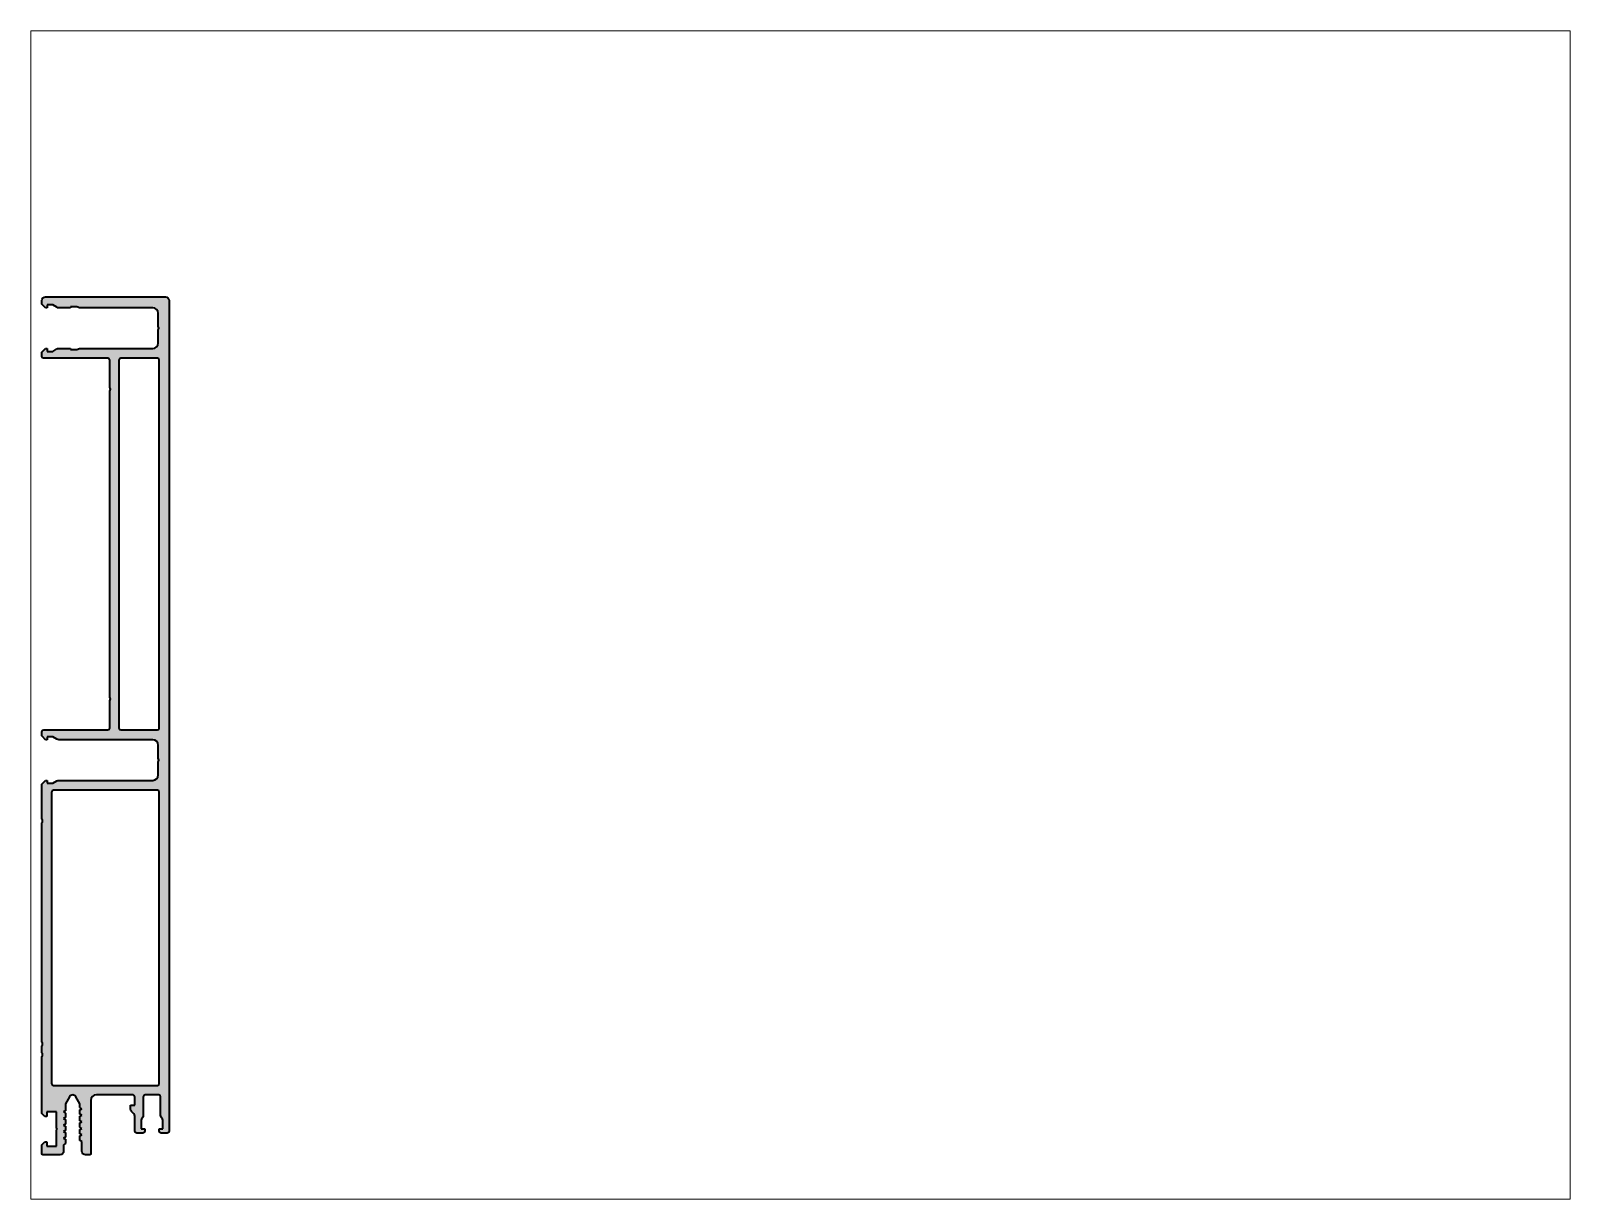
# Paper-space layout 'Vor Varia den Bemaßungslinienabstand auf 8 mm ziehen' of a CAD drawing. Header units: millimetres. Extents: x 26 to 231, y 20 to 176.
# The model-space entities are those that its viewports show. They can reach past a viewport. Long polylines and large blocks are cut down to what shows.
import ezdxf

# ---------------------------------------------------------------- set-up
doc = ezdxf.new("R2010")
doc.units = ezdxf.units.MM
doc.layers.get('0').update_dxf_attribs({"color": 18, "true_color": 0x000000})
doc.layers.add('0S-Alu hatch', color=253, linetype='Continuous', lineweight=25, true_color=0xadadad)
doc.layers.add('S03_AL_Kontur', color=7, linetype='Continuous', lineweight=35, true_color=0xffffff)

msp = doc.modelspace()

# ---------------------------------------------------------------- hatches: boundary and pattern name
at = {"layer": '0S-Alu hatch'}
h = msp.add_hatch(color=256, dxfattribs=at)
h.paths.add_polyline_path([(1.25, 30), (1.26, 30.01), (1.27, 30.02), (1.28, 30.04), (1.29, 30.05), (1.3, 30.06), (1.31, 30.07), (1.32, 30.09), (1.33, 30.1), (1.34, 30.11), (1.35, 30.13), (1.36, 30.14), (1.36, 30.16), (1.37, 30.17), (1.38, 30.19), (1.39, 30.21), (1.39, 30.22), (1.4, 30.24), (1.41, 30.25), (1.41, 30.27), (1.42, 30.29), (1.42, 30.3), (1.43, 30.32), (1.43, 30.34), (1.44, 30.36), (1.44, 30.37), (1.44, 30.39), (1.44, 30.41), (1.45, 30.43), (1.45, 30.45), (1.45, 30.46), (1.45, 30.48), (1.45, 30.5), (1.45, 30.52), (1.45, 30.54), (1.45, 30.55), (1.45, 30.57), (1.44, 30.59), (1.44, 30.61), (1.44, 30.63), (1.44, 30.64), (1.43, 30.66), (1.43, 30.68), (1.42, 30.7), (1.42, 30.71), (1.41, 30.73), (1.41, 30.75), (1.4, 30.76), (1.39, 30.78), (1.39, 30.79), (1.38, 30.81), (1.37, 30.83), (1.36, 30.84), (1.36, 30.86), (1.35, 30.87), (1.34, 30.89), (1.33, 30.9), (1.32, 30.91), (1.31, 30.93), (1.3, 30.94), (1.29, 30.95), (1.28, 30.96), (1.27, 30.98), (1.26, 30.99), (1.25, 31), (1.25, 91.3), (1.26, 91.31), (1.27, 91.32), (1.28, 91.34), (1.29, 91.35), (1.3, 91.36), (1.31, 91.37), (1.32, 91.39), (1.33, 91.4), (1.34, 91.41), (1.35, 91.43), (1.36, 91.44), (1.36, 91.46), (1.37, 91.47), (1.38, 91.49), (1.39, 91.51), (1.39, 91.52), (1.4, 91.54), (1.41, 91.55), (1.41, 91.57), (1.42, 91.59), (1.42, 91.6), (1.43, 91.62), (1.43, 91.64), (1.44, 91.66), (1.44, 91.67), (1.44, 91.69), (1.44, 91.71), (1.45, 91.73), (1.45, 91.75), (1.45, 91.76), (1.45, 91.78), (1.45, 91.8), (1.45, 91.82), (1.45, 91.84), (1.45, 91.85), (1.45, 91.87), (1.44, 91.89), (1.44, 91.91), (1.44, 91.93), (1.44, 91.94), (1.43, 91.96), (1.43, 91.98), (1.42, 92), (1.42, 92.01), (1.41, 92.03), (1.41, 92.05), (1.4, 92.06), (1.39, 92.08), (1.39, 92.09), (1.38, 92.11), (1.37, 92.13), (1.36, 92.14), (1.36, 92.16), (1.35, 92.17), (1.34, 92.19), (1.33, 92.2), (1.32, 92.21), (1.31, 92.23), (1.3, 92.24), (1.29, 92.25), (1.28, 92.26), (1.27, 92.28), (1.26, 92.29), (1.25, 92.3), (1.25, 101.79), (1.25, 101.8), (1.25, 101.82), (1.25, 101.83), (1.25, 101.84), (1.25, 101.85), (1.26, 101.87), (1.26, 101.88), (1.26, 101.89), (1.26, 101.9), (1.26, 101.91), (1.27, 101.93), (1.27, 101.94), (1.28, 101.95), (1.28, 101.96), (1.28, 101.97), (1.29, 101.98), (1.29, 102), (1.3, 102.01), (1.3, 102.02), (1.31, 102.03), (1.32, 102.04), (1.32, 102.05), (1.33, 102.06), (1.33, 102.07), (1.34, 102.08), (1.35, 102.09), (1.36, 102.1), (1.36, 102.11), (1.37, 102.12), (1.38, 102.13), (1.39, 102.14), (1.4, 102.15), (2.25, 103), (2.75, 103), (2.75, 102.2), (4.25, 102.2), (5.4, 102.87), (5.43, 102.88), (5.46, 102.9), (5.49, 102.91), (5.52, 102.92), (5.55, 102.94), (5.58, 102.95), (5.61, 102.96), (5.64, 102.97), (5.68, 102.97), (5.71, 102.98), (5.74, 102.99), (5.77, 102.99), (5.81, 103), (5.84, 103), (5.87, 103), (5.9, 103), (31.75, 103), (31.78, 103), (31.82, 103), (31.85, 103), (31.88, 103.01), (31.92, 103.01), (31.95, 103.01), (31.99, 103.02), (32.02, 103.03), (32.06, 103.03), (32.09, 103.04), (32.13, 103.05), (32.16, 103.06), (32.2, 103.07), (32.23, 103.08), (32.27, 103.09), (32.3, 103.11), (32.34, 103.12), (32.37, 103.13), (32.41, 103.15), (32.44, 103.17), (32.47, 103.19), (32.51, 103.2), (32.54, 103.22), (32.57, 103.24), (32.6, 103.27), (32.63, 103.29), (32.67, 103.31), (32.7, 103.34), (32.73, 103.36), (32.75, 103.39), (32.78, 103.41), (32.81, 103.44), (32.84, 103.47), (32.86, 103.5), (32.89, 103.52), (32.91, 103.55), (32.94, 103.58), (32.96, 103.62), (32.98, 103.65), (33.01, 103.68), (33.03, 103.71), (33.05, 103.74), (33.06, 103.78), (33.08, 103.81), (33.1, 103.84), (33.12, 103.88), (33.13, 103.91), (33.14, 103.95), (33.16, 103.98), (33.17, 104.02), (33.18, 104.05), (33.19, 104.09), (33.2, 104.12), (33.21, 104.16), (33.22, 104.19), (33.22, 104.23), (33.23, 104.26), (33.24, 104.3), (33.24, 104.33), (33.24, 104.37), (33.25, 104.4), (33.25, 104.43), (33.25, 104.47), (33.25, 104.5), (33.25, 108.1), (33.26, 108.11), (33.27, 108.12), (33.28, 108.14), (33.29, 108.15), (33.3, 108.16), (33.31, 108.17), (33.32, 108.19), (33.33, 108.2), (33.34, 108.21), (33.35, 108.23), (33.36, 108.24), (33.36, 108.26), (33.37, 108.27), (33.38, 108.29), (33.39, 108.31), (33.39, 108.32), (33.4, 108.34), (33.41, 108.35), (33.41, 108.37), (33.42, 108.39), (33.42, 108.4), (33.43, 108.42), (33.43, 108.44), (33.44, 108.46), (33.44, 108.47), (33.44, 108.49), (33.44, 108.51), (33.45, 108.53), (33.45, 108.55), (33.45, 108.56), (33.45, 108.58), (33.45, 108.6), (33.45, 108.62), (33.45, 108.64), (33.45, 108.65), (33.45, 108.67), (33.44, 108.69), (33.44, 108.71), (33.44, 108.73), (33.44, 108.74), (33.43, 108.76), (33.43, 108.78), (33.42, 108.8), (33.42, 108.81), (33.41, 108.83), (33.41, 108.85), (33.4, 108.86), (33.39, 108.88), (33.39, 108.89), (33.38, 108.91), (33.37, 108.93), (33.36, 108.94), (33.36, 108.96), (33.35, 108.97), (33.34, 108.99), (33.33, 109), (33.32, 109.01), (33.31, 109.03), (33.3, 109.04), (33.29, 109.05), (33.28, 109.06), (33.27, 109.08), (33.26, 109.09), (33.25, 109.1), (33.25, 112.7), (33.25, 112.73), (33.25, 112.77), (33.25, 112.8), (33.24, 112.83), (33.24, 112.87), (33.24, 112.9), (33.23, 112.94), (33.22, 112.97), (33.22, 113.01), (33.21, 113.04), (33.2, 113.08), (33.19, 113.11), (33.18, 113.15), (33.17, 113.18), (33.16, 113.22), (33.14, 113.25), (33.13, 113.29), (33.12, 113.32), (33.1, 113.36), (33.08, 113.39), (33.06, 113.42), (33.05, 113.46), (33.03, 113.49), (33.01, 113.52), (32.98, 113.55), (32.96, 113.58), (32.94, 113.62), (32.91, 113.65), (32.89, 113.68), (32.86, 113.7), (32.84, 113.73), (32.81, 113.76), (32.78, 113.79), (32.75, 113.81), (32.73, 113.84), (32.7, 113.86), (32.67, 113.89), (32.63, 113.91), (32.6, 113.93), (32.57, 113.96), (32.54, 113.98), (32.51, 114), (32.47, 114.01), (32.44, 114.03), (32.41, 114.05), (32.37, 114.07), (32.34, 114.08), (32.3, 114.09), (32.27, 114.11), (32.23, 114.12), (32.2, 114.13), (32.16, 114.14), (32.13, 114.15), (32.09, 114.16), (32.06, 114.17), (32.02, 114.17), (31.99, 114.18), (31.95, 114.19), (31.92, 114.19), (31.88, 114.19), (31.85, 114.2), (31.82, 114.2), (31.78, 114.2), (31.75, 114.2), (5.9, 114.2), (5.87, 114.2), (5.84, 114.2), (5.81, 114.2), (5.77, 114.21), (5.74, 114.21), (5.71, 114.22), (5.68, 114.23), (5.64, 114.23), (5.61, 114.24), (5.58, 114.25), (5.55, 114.26), (5.52, 114.28), (5.49, 114.29), (5.46, 114.3), (5.43, 114.32), (5.4, 114.33), (4.25, 115), (2.75, 115), (2.75, 114.2), (2.25, 114.2), (1.4, 115.05), (1.39, 115.06), (1.38, 115.07), (1.37, 115.08), (1.36, 115.09), (1.36, 115.1), (1.35, 115.11), (1.34, 115.12), (1.33, 115.13), (1.33, 115.14), (1.32, 115.15), (1.32, 115.16), (1.31, 115.17), (1.3, 115.18), (1.3, 115.19), (1.29, 115.2), (1.29, 115.22), (1.28, 115.23), (1.28, 115.24), (1.28, 115.25), (1.27, 115.26), (1.27, 115.27), (1.26, 115.29), (1.26, 115.3), (1.26, 115.31), (1.26, 115.32), (1.26, 115.33), (1.25, 115.35), (1.25, 115.36), (1.25, 115.37), (1.25, 115.38), (1.25, 115.4), (1.25, 115.41), (1.25, 116.4), (1.25, 116.41), (1.25, 116.42), (1.25, 116.43), (1.25, 116.44), (1.25, 116.46), (1.25, 116.47), (1.26, 116.48), (1.26, 116.49), (1.26, 116.5), (1.26, 116.51), (1.27, 116.53), (1.27, 116.54), (1.27, 116.55), (1.28, 116.56), (1.28, 116.57), (1.29, 116.58), (1.29, 116.6), (1.29, 116.61), (1.3, 116.62), (1.31, 116.63), (1.31, 116.64), (1.32, 116.65), (1.32, 116.66), (1.33, 116.67), (1.34, 116.68), (1.35, 116.69), (1.35, 116.71), (1.36, 116.72), (1.37, 116.73), (1.38, 116.73), (1.39, 116.74), (1.4, 116.75), (1.41, 116.76), (1.42, 116.77), (1.42, 116.78), (1.43, 116.79), (1.44, 116.8), (1.46, 116.8), (1.47, 116.81), (1.48, 116.82), (1.49, 116.83), (1.5, 116.83), (1.51, 116.84), (1.52, 116.84), (1.53, 116.85), (1.54, 116.86), (1.55, 116.86), (1.57, 116.86), (1.58, 116.87), (1.59, 116.87), (1.6, 116.88), (1.61, 116.88), (1.62, 116.88), (1.64, 116.89), (1.65, 116.89), (1.66, 116.89), (1.67, 116.89), (1.68, 116.9), (1.69, 116.9), (1.71, 116.9), (1.72, 116.9), (1.73, 116.9), (1.74, 116.9), (1.75, 116.9), (19.45, 116.9), (19.46, 116.9), (19.47, 116.9), (19.48, 116.9), (19.49, 116.9), (19.51, 116.9), (19.52, 116.9), (19.53, 116.91), (19.54, 116.91), (19.55, 116.91), (19.56, 116.91), (19.58, 116.92), (19.59, 116.92), (19.6, 116.92), (19.61, 116.93), (19.62, 116.93), (19.63, 116.94), (19.65, 116.94), (19.66, 116.94), (19.67, 116.95), (19.68, 116.96), (19.69, 116.96), (19.7, 116.97), (19.71, 116.97), (19.72, 116.98), (19.73, 116.99), (19.74, 117), (19.76, 117), (19.77, 117.01), (19.78, 117.02), (19.78, 117.03), (19.79, 117.04), (19.8, 117.05), (19.81, 117.06), (19.82, 117.07), (19.83, 117.07), (19.84, 117.08), (19.85, 117.09), (19.85, 117.11), (19.86, 117.12), (19.87, 117.13), (19.88, 117.14), (19.88, 117.15), (19.89, 117.16), (19.89, 117.17), (19.9, 117.18), (19.91, 117.19), (19.91, 117.2), (19.91, 117.22), (19.92, 117.23), (19.92, 117.24), (19.93, 117.25), (19.93, 117.26), (19.93, 117.27), (19.94, 117.29), (19.94, 117.3), (19.94, 117.31), (19.94, 117.32), (19.95, 117.33), (19.95, 117.34), (19.95, 117.36), (19.95, 117.37), (19.95, 117.38), (19.95, 117.39), (19.95, 117.4), (19.95, 124.9), (19.96, 124.91), (19.97, 124.92), (19.98, 124.94), (19.99, 124.95), (20, 124.96), (20.01, 124.97), (20.02, 124.99), (20.03, 125), (20.04, 125.01), (20.05, 125.03), (20.06, 125.04), (20.06, 125.06), (20.07, 125.07), (20.08, 125.09), (20.09, 125.11), (20.09, 125.12), (20.1, 125.14), (20.11, 125.15), (20.11, 125.17), (20.12, 125.19), (20.12, 125.2), (20.13, 125.22), (20.13, 125.24), (20.14, 125.26), (20.14, 125.27), (20.14, 125.29), (20.14, 125.31), (20.15, 125.33), (20.15, 125.35), (20.15, 125.36), (20.15, 125.38), (20.15, 125.4), (20.15, 125.42), (20.15, 125.44), (20.15, 125.45), (20.15, 125.47), (20.14, 125.49), (20.14, 125.51), (20.14, 125.53), (20.14, 125.54), (20.13, 125.56), (20.13, 125.58), (20.12, 125.6), (20.12, 125.61), (20.11, 125.63), (20.11, 125.65), (20.1, 125.66), (20.09, 125.68), (20.09, 125.69), (20.08, 125.71), (20.07, 125.73), (20.06, 125.74), (20.06, 125.76), (20.05, 125.77), (20.04, 125.79), (20.03, 125.8), (20.02, 125.81), (20.01, 125.83), (20, 125.84), (19.99, 125.85), (19.98, 125.86), (19.97, 125.88), (19.96, 125.89), (19.95, 125.9), (19.95, 210.1), (19.96, 210.11), (19.97, 210.12), (19.98, 210.14), (19.99, 210.15), (20, 210.16), (20.01, 210.17), (20.02, 210.19), (20.03, 210.2), (20.04, 210.21), (20.05, 210.23), (20.06, 210.24), (20.06, 210.26), (20.07, 210.27), (20.08, 210.29), (20.09, 210.31), (20.09, 210.32), (20.1, 210.34), (20.11, 210.35), (20.11, 210.37), (20.12, 210.39), (20.12, 210.4), (20.13, 210.42), (20.13, 210.44), (20.14, 210.46), (20.14, 210.47), (20.14, 210.49), (20.14, 210.51), (20.15, 210.53), (20.15, 210.55), (20.15, 210.56), (20.15, 210.58), (20.15, 210.6), (20.15, 210.62), (20.15, 210.64), (20.15, 210.65), (20.15, 210.67), (20.14, 210.69), (20.14, 210.71), (20.14, 210.73), (20.14, 210.74), (20.13, 210.76), (20.13, 210.78), (20.12, 210.8), (20.12, 210.81), (20.11, 210.83), (20.11, 210.85), (20.1, 210.86), (20.09, 210.88), (20.09, 210.89), (20.08, 210.91), (20.07, 210.93), (20.06, 210.94), (20.06, 210.96), (20.05, 210.97), (20.04, 210.99), (20.03, 211), (20.02, 211.01), (20.01, 211.03), (20, 211.04), (19.99, 211.05), (19.98, 211.06), (19.97, 211.08), (19.96, 211.09), (19.95, 211.1), (19.95, 218.6), (19.95, 218.61), (19.95, 218.62), (19.95, 218.63), (19.95, 218.64), (19.95, 218.66), (19.95, 218.67), (19.94, 218.68), (19.94, 218.69), (19.94, 218.7), (19.94, 218.71), (19.93, 218.73), (19.93, 218.74), (19.93, 218.75), (19.92, 218.76), (19.92, 218.77), (19.91, 218.78), (19.91, 218.8), (19.91, 218.81), (19.9, 218.82), (19.89, 218.83), (19.89, 218.84), (19.88, 218.85), (19.88, 218.86), (19.87, 218.87), (19.86, 218.88), (19.85, 218.89), (19.85, 218.91), (19.84, 218.92), (19.83, 218.93), (19.82, 218.93), (19.81, 218.94), (19.8, 218.95), (19.79, 218.96), (19.78, 218.97), (19.78, 218.98), (19.77, 218.99), (19.76, 219), (19.74, 219), (19.73, 219.01), (19.72, 219.02), (19.71, 219.03), (19.7, 219.03), (19.69, 219.04), (19.68, 219.04), (19.67, 219.05), (19.66, 219.06), (19.65, 219.06), (19.63, 219.06), (19.62, 219.07), (19.61, 219.07), (19.6, 219.08), (19.59, 219.08), (19.58, 219.08), (19.56, 219.09), (19.55, 219.09), (19.54, 219.09), (19.53, 219.09), (19.52, 219.1), (19.51, 219.1), (19.49, 219.1), (19.48, 219.1), (19.47, 219.1), (19.46, 219.1), (19.45, 219.1), (1.75, 219.1), (1.74, 219.1), (1.73, 219.1), (1.72, 219.1), (1.71, 219.1), (1.69, 219.1), (1.68, 219.1), (1.67, 219.11), (1.66, 219.11), (1.65, 219.11), (1.64, 219.11), (1.62, 219.12), (1.61, 219.12), (1.6, 219.12), (1.59, 219.13), (1.58, 219.13), (1.57, 219.14), (1.55, 219.14), (1.54, 219.14), (1.53, 219.15), (1.52, 219.16), (1.51, 219.16), (1.5, 219.17), (1.49, 219.17), (1.48, 219.18), (1.47, 219.19), (1.46, 219.2), (1.44, 219.2), (1.43, 219.21), (1.42, 219.22), (1.42, 219.23), (1.41, 219.24), (1.4, 219.25), (1.39, 219.26), (1.38, 219.27), (1.37, 219.27), (1.36, 219.28), (1.35, 219.29), (1.35, 219.31), (1.34, 219.32), (1.33, 219.33), (1.32, 219.34), (1.32, 219.35), (1.31, 219.36), (1.31, 219.37), (1.3, 219.38), (1.29, 219.39), (1.29, 219.4), (1.29, 219.42), (1.28, 219.43), (1.28, 219.44), (1.27, 219.45), (1.27, 219.46), (1.27, 219.47), (1.26, 219.49), (1.26, 219.5), (1.26, 219.51), (1.26, 219.52), (1.25, 219.53), (1.25, 219.54), (1.25, 219.56), (1.25, 219.57), (1.25, 219.58), (1.25, 219.59), (1.25, 219.6), (1.25, 220.59), (1.25, 220.6), (1.25, 220.62), (1.25, 220.63), (1.25, 220.64), (1.25, 220.65), (1.26, 220.67), (1.26, 220.68), (1.26, 220.69), (1.26, 220.7), (1.26, 220.71), (1.27, 220.73), (1.27, 220.74), (1.28, 220.75), (1.28, 220.76), (1.28, 220.77), (1.29, 220.78), (1.29, 220.8), (1.3, 220.81), (1.3, 220.82), (1.31, 220.83), (1.32, 220.84), (1.32, 220.85), (1.33, 220.86), (1.33, 220.87), (1.34, 220.88), (1.35, 220.89), (1.36, 220.9), (1.36, 220.91), (1.37, 220.92), (1.38, 220.93), (1.39, 220.94), (1.4, 220.95), (2.25, 221.8), (2.75, 221.8), (2.75, 221), (4.25, 221), (5.4, 221.67), (5.43, 221.68), (5.46, 221.7), (5.49, 221.71), (5.52, 221.72), (5.55, 221.74), (5.58, 221.75), (5.61, 221.76), (5.64, 221.77), (5.68, 221.77), (5.71, 221.78), (5.74, 221.79), (5.77, 221.79), (5.81, 221.8), (5.84, 221.8), (5.87, 221.8), (5.9, 221.8), (9.15, 221.8), (9.15, 221.5), (10.76, 221.5), (10.77, 221.5), (10.78, 221.5), (10.79, 221.5), (10.81, 221.5), (10.82, 221.5), (10.83, 221.5), (10.84, 221.51), (10.85, 221.51), (10.86, 221.51), (10.87, 221.51), (10.88, 221.51), (10.89, 221.52), (10.9, 221.52), (10.91, 221.52), (10.92, 221.53), (10.93, 221.53), (11.59, 221.77), (11.6, 221.77), (11.61, 221.78), (11.62, 221.78), (11.63, 221.78), (11.64, 221.79), (11.65, 221.79), (11.66, 221.79), (11.68, 221.79), (11.69, 221.79), (11.7, 221.8), (11.71, 221.8), (11.72, 221.8), (11.73, 221.8), (11.74, 221.8), (11.75, 221.8), (11.76, 221.8), (31.75, 221.8), (31.78, 221.8), (31.82, 221.8), (31.85, 221.8), (31.88, 221.81), (31.92, 221.81), (31.95, 221.81), (31.99, 221.82), (32.02, 221.83), (32.06, 221.83), (32.09, 221.84), (32.13, 221.85), (32.16, 221.86), (32.2, 221.87), (32.23, 221.88), (32.27, 221.89), (32.3, 221.91), (32.34, 221.92), (32.37, 221.93), (32.41, 221.95), (32.44, 221.97), (32.47, 221.99), (32.51, 222), (32.54, 222.02), (32.57, 222.04), (32.6, 222.07), (32.63, 222.09), (32.67, 222.11), (32.7, 222.14), (32.73, 222.16), (32.75, 222.19), (32.78, 222.21), (32.81, 222.24), (32.84, 222.27), (32.86, 222.3), (32.89, 222.32), (32.91, 222.35), (32.94, 222.38), (32.96, 222.42), (32.98, 222.45), (33.01, 222.48), (33.03, 222.51), (33.05, 222.54), (33.06, 222.58), (33.08, 222.61), (33.1, 222.64), (33.12, 222.68), (33.13, 222.71), (33.14, 222.75), (33.16, 222.78), (33.17, 222.82), (33.18, 222.85), (33.19, 222.89), (33.2, 222.92), (33.21, 222.96), (33.22, 222.99), (33.22, 223.03), (33.23, 223.06), (33.24, 223.1), (33.24, 223.13), (33.24, 223.17), (33.25, 223.2), (33.25, 223.23), (33.25, 223.27), (33.25, 223.3), (33.25, 226.9), (33.26, 226.91), (33.27, 226.92), (33.28, 226.94), (33.29, 226.95), (33.3, 226.96), (33.31, 226.97), (33.32, 226.99), (33.33, 227), (33.34, 227.01), (33.35, 227.03), (33.36, 227.04), (33.36, 227.06), (33.37, 227.07), (33.38, 227.09), (33.39, 227.11), (33.39, 227.12), (33.4, 227.14), (33.41, 227.15), (33.41, 227.17), (33.42, 227.19), (33.42, 227.2), (33.43, 227.22), (33.43, 227.24), (33.44, 227.26), (33.44, 227.27), (33.44, 227.29), (33.44, 227.31), (33.45, 227.33), (33.45, 227.35), (33.45, 227.36), (33.45, 227.38), (33.45, 227.4), (33.45, 227.42), (33.45, 227.44), (33.45, 227.45), (33.45, 227.47), (33.44, 227.49), (33.44, 227.51), (33.44, 227.53), (33.44, 227.54), (33.43, 227.56), (33.43, 227.58), (33.42, 227.6), (33.42, 227.61), (33.41, 227.63), (33.41, 227.65), (33.4, 227.66), (33.39, 227.68), (33.39, 227.69), (33.38, 227.71), (33.37, 227.73), (33.36, 227.74), (33.36, 227.76), (33.35, 227.77), (33.34, 227.79), (33.33, 227.8), (33.32, 227.81), (33.31, 227.83), (33.3, 227.84), (33.29, 227.85), (33.28, 227.86), (33.27, 227.88), (33.26, 227.89), (33.25, 227.9), (33.25, 231.5), (33.25, 231.53), (33.25, 231.57), (33.25, 231.6), (33.24, 231.63), (33.24, 231.67), (33.24, 231.7), (33.23, 231.74), (33.22, 231.77), (33.22, 231.81), (33.21, 231.84), (33.2, 231.88), (33.19, 231.91), (33.18, 231.95), (33.17, 231.98), (33.16, 232.02), (33.14, 232.05), (33.13, 232.09), (33.12, 232.12), (33.1, 232.16), (33.08, 232.19), (33.06, 232.22), (33.05, 232.26), (33.03, 232.29), (33.01, 232.32), (32.98, 232.35), (32.96, 232.38), (32.94, 232.42), (32.91, 232.45), (32.89, 232.48), (32.86, 232.5), (32.84, 232.53), (32.81, 232.56), (32.78, 232.59), (32.75, 232.61), (32.73, 232.64), (32.7, 232.66), (32.67, 232.69), (32.63, 232.71), (32.6, 232.73), (32.57, 232.76), (32.54, 232.78), (32.51, 232.8), (32.47, 232.81), (32.44, 232.83), (32.41, 232.85), (32.37, 232.87), (32.34, 232.88), (32.3, 232.89), (32.27, 232.91), (32.23, 232.92), (32.2, 232.93), (32.16, 232.94), (32.13, 232.95), (32.09, 232.96), (32.06, 232.97), (32.02, 232.97), (31.99, 232.98), (31.95, 232.99), (31.92, 232.99), (31.88, 232.99), (31.85, 233), (31.82, 233), (31.78, 233), (31.75, 233), (11.76, 233), (11.75, 233), (11.74, 233), (11.73, 233), (11.72, 233), (11.71, 233), (11.7, 233), (11.69, 233.01), (11.68, 233.01), (11.66, 233.01), (11.65, 233.01), (11.64, 233.01), (11.63, 233.02), (11.62, 233.02), (11.61, 233.02), (11.6, 233.03), (11.59, 233.03), (10.93, 233.27), (10.92, 233.27), (10.91, 233.28), (10.9, 233.28), (10.89, 233.28), (10.88, 233.29), (10.87, 233.29), (10.86, 233.29), (10.85, 233.29), (10.84, 233.29), (10.83, 233.3), (10.82, 233.3), (10.81, 233.3), (10.79, 233.3), (10.78, 233.3), (10.77, 233.3), (10.76, 233.3), (9.15, 233.3), (9.15, 233), (5.9, 233), (5.87, 233), (5.84, 233), (5.81, 233), (5.77, 233.01), (5.74, 233.01), (5.71, 233.02), (5.68, 233.03), (5.64, 233.03), (5.61, 233.04), (5.58, 233.05), (5.55, 233.06), (5.52, 233.08), (5.49, 233.09), (5.46, 233.1), (5.43, 233.12), (5.4, 233.13), (4.25, 233.8), (2.75, 233.8), (2.75, 233), (2.25, 233), (1.4, 233.85), (1.39, 233.86), (1.38, 233.87), (1.37, 233.88), (1.36, 233.89), (1.36, 233.9), (1.35, 233.91), (1.34, 233.92), (1.33, 233.93), (1.33, 233.94), (1.32, 233.95), (1.32, 233.96), (1.31, 233.97), (1.3, 233.98), (1.3, 233.99), (1.29, 234), (1.29, 234.02), (1.28, 234.03), (1.28, 234.04), (1.28, 234.05), (1.27, 234.06), (1.27, 234.07), (1.26, 234.09), (1.26, 234.1), (1.26, 234.11), (1.26, 234.12), (1.26, 234.13), (1.25, 234.15), (1.25, 234.16), (1.25, 234.17), (1.25, 234.18), (1.25, 234.2), (1.25, 234.21), (1.25, 235), (1.25, 235.02), (1.25, 235.04), (1.25, 235.07), (1.25, 235.09), (1.26, 235.11), (1.26, 235.14), (1.26, 235.16), (1.27, 235.18), (1.27, 235.21), (1.28, 235.23), (1.28, 235.25), (1.29, 235.28), (1.3, 235.3), (1.3, 235.32), (1.31, 235.34), (1.32, 235.37), (1.33, 235.39), (1.34, 235.41), (1.35, 235.44), (1.36, 235.46), (1.37, 235.48), (1.39, 235.5), (1.4, 235.53), (1.41, 235.55), (1.43, 235.57), (1.44, 235.59), (1.46, 235.61), (1.47, 235.63), (1.49, 235.65), (1.51, 235.67), (1.52, 235.69), (1.54, 235.71), (1.56, 235.73), (1.58, 235.74), (1.6, 235.76), (1.62, 235.78), (1.64, 235.79), (1.66, 235.81), (1.68, 235.82), (1.7, 235.84), (1.72, 235.85), (1.75, 235.86), (1.77, 235.88), (1.79, 235.89), (1.81, 235.9), (1.84, 235.91), (1.86, 235.92), (1.88, 235.93), (1.91, 235.94), (1.93, 235.95), (1.95, 235.95), (1.97, 235.96), (2, 235.97), (2.02, 235.97), (2.04, 235.98), (2.07, 235.98), (2.09, 235.99), (2.11, 235.99), (2.14, 235.99), (2.16, 236), (2.18, 236), (2.21, 236), (2.23, 236), (2.25, 236), (35.25, 236), (35.27, 236), (35.29, 236), (35.32, 236), (35.34, 236), (35.36, 235.99), (35.39, 235.99), (35.41, 235.99), (35.43, 235.98), (35.46, 235.98), (35.48, 235.97), (35.5, 235.97), (35.53, 235.96), (35.55, 235.95), (35.57, 235.95), (35.59, 235.94), (35.62, 235.93), (35.64, 235.92), (35.66, 235.91), (35.69, 235.9), (35.71, 235.89), (35.73, 235.88), (35.75, 235.86), (35.78, 235.85), (35.8, 235.84), (35.82, 235.82), (35.84, 235.81), (35.86, 235.79), (35.88, 235.78), (35.9, 235.76), (35.92, 235.74), (35.94, 235.73), (35.96, 235.71), (35.98, 235.69), (35.99, 235.67), (36.01, 235.65), (36.03, 235.63), (36.04, 235.61), (36.06, 235.59), (36.07, 235.57), (36.09, 235.55), (36.1, 235.53), (36.11, 235.5), (36.13, 235.48), (36.14, 235.46), (36.15, 235.44), (36.16, 235.41), (36.17, 235.39), (36.18, 235.37), (36.19, 235.34), (36.2, 235.32), (36.2, 235.3), (36.21, 235.28), (36.22, 235.25), (36.22, 235.23), (36.23, 235.21), (36.23, 235.18), (36.24, 235.16), (36.24, 235.14), (36.24, 235.11), (36.25, 235.09), (36.25, 235.07), (36.25, 235.04), (36.25, 235.02), (36.25, 235), (36.25, 6.5), (36.25, 6.49), (36.25, 6.48), (36.25, 6.47), (36.25, 6.46), (36.25, 6.44), (36.25, 6.43), (36.24, 6.42), (36.24, 6.41), (36.24, 6.4), (36.24, 6.39), (36.23, 6.37), (36.23, 6.36), (36.23, 6.35), (36.22, 6.34), (36.22, 6.33), (36.21, 6.32), (36.21, 6.3), (36.21, 6.29), (36.2, 6.28), (36.19, 6.27), (36.19, 6.26), (36.18, 6.25), (36.18, 6.24), (36.17, 6.23), (36.16, 6.22), (36.15, 6.21), (36.15, 6.19), (36.14, 6.18), (36.13, 6.17), (36.12, 6.17), (36.11, 6.16), (36.1, 6.15), (36.09, 6.14), (36.08, 6.13), (36.08, 6.12), (36.07, 6.11), (36.06, 6.1), (36.04, 6.1), (36.03, 6.09), (36.02, 6.08), (36.01, 6.07), (36, 6.07), (35.99, 6.06), (35.98, 6.06), (35.97, 6.05), (35.96, 6.04), (35.95, 6.04), (35.93, 6.04), (35.92, 6.03), (35.91, 6.03), (35.9, 6.02), (35.89, 6.02), (35.88, 6.02), (35.86, 6.01), (35.85, 6.01), (35.84, 6.01), (35.83, 6.01), (35.82, 6), (35.81, 6), (35.79, 6), (35.78, 6), (35.77, 6), (35.76, 6), (35.75, 6), (34.05, 6), (34.04, 6), (34.03, 6), (34.02, 6), (34.01, 6), (33.99, 6), (33.98, 6), (33.97, 6.01), (33.96, 6.01), (33.95, 6.01), (33.94, 6.01), (33.92, 6.02), (33.91, 6.02), (33.9, 6.02), (33.89, 6.03), (33.88, 6.03), (33.87, 6.04), (33.85, 6.04), (33.84, 6.04), (33.83, 6.05), (33.82, 6.06), (33.81, 6.06), (33.8, 6.07), (33.79, 6.07), (33.78, 6.08), (33.77, 6.09), (33.76, 6.1), (33.74, 6.1), (33.73, 6.11), (33.72, 6.12), (33.72, 6.13), (33.71, 6.14), (33.7, 6.15), (33.69, 6.16), (33.68, 6.17), (33.67, 6.17), (33.66, 6.18), (33.65, 6.19), (33.65, 6.21), (33.64, 6.22), (33.63, 6.23), (33.62, 6.24), (33.62, 6.25), (33.61, 6.26), (33.61, 6.27), (33.6, 6.28), (33.59, 6.29), (33.59, 6.3), (33.59, 6.32), (33.58, 6.33), (33.58, 6.34), (33.57, 6.35), (33.57, 6.36), (33.57, 6.37), (33.56, 6.39), (33.56, 6.4), (33.56, 6.41), (33.56, 6.42), (33.55, 6.43), (33.55, 6.44), (33.55, 6.46), (33.55, 6.47), (33.55, 6.48), (33.55, 6.49), (33.55, 6.5), (33.55, 7.2), (34.55, 7.2), (34.55, 9.32), (34.55, 9.36), (34.55, 9.39), (34.55, 9.42), (34.54, 9.45), (34.54, 9.49), (34.53, 9.52), (34.52, 9.55), (34.52, 9.58), (34.51, 9.62), (34.5, 9.65), (34.49, 9.68), (34.47, 9.71), (34.46, 9.74), (34.45, 9.77), (34.43, 9.8), (34.42, 9.82), (34.08, 10.4), (34.07, 10.43), (34.05, 10.46), (34.04, 10.49), (34.03, 10.52), (34.01, 10.55), (34, 10.58), (33.99, 10.61), (33.98, 10.64), (33.98, 10.67), (33.97, 10.71), (33.96, 10.74), (33.96, 10.77), (33.95, 10.8), (33.95, 10.84), (33.95, 10.87), (33.95, 10.9), (33.95, 16), (33.95, 16.01), (33.95, 16.02), (33.95, 16.03), (33.95, 16.04), (33.95, 16.06), (33.95, 16.07), (33.94, 16.08), (33.94, 16.09), (33.94, 16.1), (33.94, 16.11), (33.93, 16.13), (33.93, 16.14), (33.93, 16.15), (33.92, 16.16), (33.92, 16.17), (33.91, 16.18), (33.91, 16.2), (33.91, 16.21), (33.9, 16.22), (33.89, 16.23), (33.89, 16.24), (33.88, 16.25), (33.88, 16.26), (33.87, 16.27), (33.86, 16.28), (33.85, 16.29), (33.85, 16.31), (33.84, 16.32), (33.83, 16.33), (33.82, 16.33), (33.81, 16.34), (33.8, 16.35), (33.79, 16.36), (33.78, 16.37), (33.78, 16.38), (33.77, 16.39), (33.76, 16.4), (33.74, 16.4), (33.73, 16.41), (33.72, 16.42), (33.71, 16.43), (33.7, 16.43), (33.69, 16.44), (33.68, 16.44), (33.67, 16.45), (33.66, 16.46), (33.65, 16.46), (33.63, 16.46), (33.62, 16.47), (33.61, 16.47), (33.6, 16.48), (33.59, 16.48), (33.58, 16.48), (33.56, 16.49), (33.55, 16.49), (33.54, 16.49), (33.53, 16.49), (33.52, 16.5), (33.51, 16.5), (33.49, 16.5), (33.48, 16.5), (33.47, 16.5), (33.46, 16.5), (33.45, 16.5), (29.65, 16.5), (29.64, 16.5), (29.63, 16.5), (29.62, 16.5), (29.61, 16.5), (29.59, 16.5), (29.58, 16.5), (29.57, 16.49), (29.56, 16.49), (29.55, 16.49), (29.54, 16.49), (29.52, 16.48), (29.51, 16.48), (29.5, 16.48), (29.49, 16.47), (29.48, 16.47), (29.47, 16.46), (29.45, 16.46), (29.44, 16.46), (29.43, 16.45), (29.42, 16.44), (29.41, 16.44), (29.4, 16.43), (29.39, 16.43), (29.38, 16.42), (29.37, 16.41), (29.36, 16.4), (29.34, 16.4), (29.33, 16.39), (29.32, 16.38), (29.32, 16.37), (29.31, 16.36), (29.3, 16.35), (29.29, 16.34), (29.28, 16.33), (29.27, 16.33), (29.26, 16.32), (29.25, 16.31), (29.25, 16.29), (29.24, 16.28), (29.23, 16.27), (29.22, 16.26), (29.22, 16.25), (29.21, 16.24), (29.21, 16.23), (29.2, 16.22), (29.19, 16.21), (29.19, 16.2), (29.19, 16.18), (29.18, 16.17), (29.18, 16.16), (29.17, 16.15), (29.17, 16.14), (29.17, 16.13), (29.16, 16.11), (29.16, 16.1), (29.16, 16.09), (29.16, 16.08), (29.15, 16.07), (29.15, 16.06), (29.15, 16.04), (29.15, 16.03), (29.15, 16.02), (29.15, 16.01), (29.15, 16), (29.15, 10.88), (29.15, 10.84), (29.15, 10.81), (29.15, 10.78), (29.14, 10.75), (29.14, 10.71), (29.13, 10.68), (29.12, 10.65), (29.12, 10.62), (29.11, 10.58), (29.1, 10.55), (29.09, 10.52), (29.07, 10.49), (29.06, 10.46), (29.05, 10.43), (29.03, 10.4), (29.02, 10.38), (28.68, 9.8), (28.67, 9.77), (28.65, 9.74), (28.64, 9.71), (28.63, 9.68), (28.61, 9.65), (28.6, 9.62), (28.59, 9.59), (28.58, 9.56), (28.58, 9.53), (28.57, 9.49), (28.56, 9.46), (28.56, 9.43), (28.55, 9.4), (28.55, 9.36), (28.55, 9.33), (28.55, 9.3), (28.55, 7.2), (29.55, 7.2), (29.55, 6.5), (29.55, 6.49), (29.55, 6.48), (29.55, 6.47), (29.55, 6.46), (29.55, 6.44), (29.55, 6.43), (29.54, 6.42), (29.54, 6.41), (29.54, 6.4), (29.54, 6.39), (29.53, 6.37), (29.53, 6.36), (29.53, 6.35), (29.52, 6.34), (29.52, 6.33), (29.51, 6.32), (29.51, 6.3), (29.51, 6.29), (29.5, 6.28), (29.49, 6.27), (29.49, 6.26), (29.48, 6.25), (29.48, 6.24), (29.47, 6.23), (29.46, 6.22), (29.45, 6.21), (29.45, 6.19), (29.44, 6.18), (29.43, 6.17), (29.42, 6.17), (29.41, 6.16), (29.4, 6.15), (29.39, 6.14), (29.38, 6.13), (29.38, 6.12), (29.37, 6.11), (29.36, 6.1), (29.34, 6.1), (29.33, 6.09), (29.32, 6.08), (29.31, 6.07), (29.3, 6.07), (29.29, 6.06), (29.28, 6.06), (29.27, 6.05), (29.26, 6.04), (29.25, 6.04), (29.23, 6.04), (29.22, 6.03), (29.21, 6.03), (29.2, 6.02), (29.19, 6.02), (29.18, 6.02), (29.16, 6.01), (29.15, 6.01), (29.14, 6.01), (29.13, 6.01), (29.12, 6), (29.11, 6), (29.09, 6), (29.08, 6), (29.07, 6), (29.06, 6), (29.05, 6), (27.35, 6), (27.34, 6), (27.33, 6), (27.32, 6), (27.31, 6), (27.29, 6), (27.28, 6), (27.27, 6.01), (27.26, 6.01), (27.25, 6.01), (27.24, 6.01), (27.22, 6.02), (27.21, 6.02), (27.2, 6.02), (27.19, 6.03), (27.18, 6.03), (27.17, 6.04), (27.15, 6.04), (27.14, 6.04), (27.13, 6.05), (27.12, 6.06), (27.11, 6.06), (27.1, 6.07), (27.09, 6.07), (27.08, 6.08), (27.07, 6.09), (27.06, 6.1), (27.04, 6.1), (27.03, 6.11), (27.02, 6.12), (27.02, 6.13), (27.01, 6.14), (27, 6.15), (26.99, 6.16), (26.98, 6.17), (26.97, 6.17), (26.96, 6.18), (26.95, 6.19), (26.95, 6.21), (26.94, 6.22), (26.93, 6.23), (26.92, 6.24), (26.92, 6.25), (26.91, 6.26), (26.91, 6.27), (26.9, 6.28), (26.89, 6.29), (26.89, 6.3), (26.89, 6.32), (26.88, 6.33), (26.88, 6.34), (26.87, 6.35), (26.87, 6.36), (26.87, 6.37), (26.86, 6.39), (26.86, 6.4), (26.86, 6.41), (26.86, 6.42), (26.85, 6.43), (26.85, 6.44), (26.85, 6.46), (26.85, 6.47), (26.85, 6.48), (26.85, 6.49), (26.85, 6.5), (26.85, 10.59), (26.85, 10.61), (26.85, 10.63), (26.85, 10.66), (26.85, 10.68), (26.84, 10.71), (26.84, 10.73), (26.84, 10.75), (26.83, 10.78), (26.83, 10.8), (26.82, 10.83), (26.81, 10.85), (26.81, 10.87), (26.8, 10.9), (26.79, 10.92), (26.78, 10.95), (26.77, 10.97), (26.76, 10.99), (26.75, 11.01), (26.74, 11.04), (26.73, 11.06), (26.72, 11.08), (26.71, 11.1), (26.69, 11.12), (26.68, 11.14), (26.67, 11.16), (26.65, 11.18), (26.64, 11.2), (26.62, 11.22), (26.61, 11.24), (26.59, 11.26), (26.57, 11.28), (26.56, 11.29), (25.94, 11.91), (25.93, 11.92), (25.91, 11.94), (25.89, 11.96), (25.88, 11.98), (25.86, 12), (25.85, 12.02), (25.83, 12.04), (25.82, 12.06), (25.81, 12.08), (25.79, 12.1), (25.78, 12.12), (25.77, 12.14), (25.76, 12.16), (25.75, 12.19), (25.74, 12.21), (25.73, 12.23), (25.72, 12.25), (25.71, 12.28), (25.7, 12.3), (25.69, 12.33), (25.69, 12.35), (25.68, 12.37), (25.67, 12.4), (25.67, 12.42), (25.66, 12.45), (25.66, 12.47), (25.66, 12.49), (25.65, 12.52), (25.65, 12.54), (25.65, 12.57), (25.65, 12.59), (25.65, 12.61), (25.65, 13.7), (26.85, 13.7), (26.85, 16), (26.85, 16.01), (26.85, 16.02), (26.85, 16.03), (26.85, 16.04), (26.85, 16.06), (26.85, 16.07), (26.84, 16.08), (26.84, 16.09), (26.84, 16.1), (26.84, 16.11), (26.83, 16.13), (26.83, 16.14), (26.83, 16.15), (26.82, 16.16), (26.82, 16.17), (26.81, 16.18), (26.81, 16.2), (26.81, 16.21), (26.8, 16.22), (26.79, 16.23), (26.79, 16.24), (26.78, 16.25), (26.78, 16.26), (26.77, 16.27), (26.76, 16.28), (26.75, 16.29), (26.75, 16.31), (26.74, 16.32), (26.73, 16.33), (26.72, 16.33), (26.71, 16.34), (26.7, 16.35), (26.69, 16.36), (26.68, 16.37), (26.68, 16.38), (26.67, 16.39), (26.66, 16.4), (26.64, 16.4), (26.63, 16.41), (26.62, 16.42), (26.61, 16.43), (26.6, 16.43), (26.59, 16.44), (26.58, 16.44), (26.57, 16.45), (26.56, 16.46), (26.55, 16.46), (26.53, 16.46), (26.52, 16.47), (26.51, 16.47), (26.5, 16.48), (26.49, 16.48), (26.48, 16.48), (26.46, 16.49), (26.45, 16.49), (26.44, 16.49), (26.43, 16.49), (26.42, 16.5), (26.41, 16.5), (26.39, 16.5), (26.38, 16.5), (26.37, 16.5), (26.36, 16.5), (26.35, 16.5), (16.25, 16.5), (16.22, 16.5), (16.18, 16.5), (16.15, 16.5), (16.12, 16.49), (16.08, 16.49), (16.05, 16.49), (16.01, 16.48), (15.98, 16.47), (15.94, 16.47), (15.91, 16.46), (15.87, 16.45), (15.84, 16.44), (15.8, 16.43), (15.77, 16.42), (15.73, 16.41), (15.7, 16.39), (15.66, 16.38), (15.63, 16.37), (15.59, 16.35), (15.56, 16.33), (15.53, 16.31), (15.49, 16.3), (15.46, 16.28), (15.43, 16.26), (15.4, 16.23), (15.37, 16.21), (15.33, 16.19), (15.3, 16.16), (15.27, 16.14), (15.25, 16.11), (15.22, 16.09), (15.19, 16.06), (15.16, 16.03), (15.14, 16), (15.11, 15.98), (15.09, 15.95), (15.06, 15.92), (15.04, 15.88), (15.02, 15.85), (14.99, 15.82), (14.97, 15.79), (14.95, 15.76), (14.94, 15.72), (14.92, 15.69), (14.9, 15.66), (14.88, 15.62), (14.87, 15.59), (14.86, 15.55), (14.84, 15.52), (14.83, 15.48), (14.82, 15.45), (14.81, 15.41), (14.8, 15.38), (14.79, 15.34), (14.78, 15.31), (14.78, 15.27), (14.77, 15.24), (14.76, 15.2), (14.76, 15.17), (14.76, 15.13), (14.75, 15.1), (14.75, 15.07), (14.75, 15.03), (14.75, 15), (14.75, 0.3), (14.75, 0.29), (14.75, 0.29), (14.75, 0.28), (14.75, 0.27), (14.75, 0.27), (14.75, 0.26), (14.75, 0.25), (14.74, 0.25), (14.74, 0.24), (14.74, 0.23), (14.74, 0.22), (14.74, 0.22), (14.74, 0.21), (14.73, 0.2), (14.73, 0.2), (14.73, 0.19), (14.73, 0.18), (14.72, 0.18), (14.72, 0.17), (14.72, 0.16), (14.71, 0.16), (14.71, 0.15), (14.71, 0.14), (14.7, 0.14), (14.7, 0.13), (14.69, 0.12), (14.69, 0.12), (14.68, 0.11), (14.68, 0.1), (14.67, 0.1), (14.67, 0.09), (14.66, 0.09), (14.66, 0.08), (14.65, 0.08), (14.65, 0.07), (14.64, 0.07), (14.63, 0.06), (14.63, 0.06), (14.62, 0.05), (14.61, 0.05), (14.61, 0.04), (14.6, 0.04), (14.59, 0.04), (14.59, 0.03), (14.58, 0.03), (14.57, 0.03), (14.57, 0.02), (14.56, 0.02), (14.55, 0.02), (14.55, 0.02), (14.54, 0.01), (14.53, 0.01), (14.53, 0.01), (14.52, 0.01), (14.51, 0.01), (14.5, 0.01), (14.5, 0), (14.49, 0), (14.48, 0), (14.48, 0), (14.47, 0), (14.46, 0), (14.46, 0), (14.45, 0), (13.25, 0), (13.23, 0), (13.21, 0), (13.18, 0), (13.16, 0), (13.14, 0.01), (13.11, 0.01), (13.09, 0.01), (13.07, 0.02), (13.04, 0.02), (13.02, 0.03), (13, 0.03), (12.97, 0.04), (12.95, 0.05), (12.93, 0.05), (12.91, 0.06), (12.88, 0.07), (12.86, 0.08), (12.84, 0.09), (12.81, 0.1), (12.79, 0.11), (12.77, 0.12), (12.75, 0.14), (12.72, 0.15), (12.7, 0.16), (12.68, 0.18), (12.66, 0.19), (12.64, 0.21), (12.62, 0.22), (12.6, 0.24), (12.58, 0.26), (12.56, 0.27), (12.54, 0.29), (12.52, 0.31), (12.51, 0.33), (12.49, 0.35), (12.47, 0.37), (12.46, 0.39), (12.44, 0.41), (12.43, 0.43), (12.41, 0.45), (12.4, 0.47), (12.39, 0.5), (12.37, 0.52), (12.36, 0.54), (12.35, 0.56), (12.34, 0.59), (12.33, 0.61), (12.32, 0.63), (12.31, 0.66), (12.3, 0.68), (12.3, 0.7), (12.29, 0.72), (12.28, 0.75), (12.28, 0.77), (12.27, 0.79), (12.27, 0.82), (12.26, 0.84), (12.26, 0.86), (12.26, 0.89), (12.25, 0.91), (12.25, 0.93), (12.25, 0.96), (12.25, 0.98), (12.25, 1), (12.25, 3.7), (11.75, 3.99), (11.75, 5.21), (12.25, 5.5), (11.75, 5.79), (11.75, 7.01), (12.25, 7.3), (11.75, 7.59), (11.75, 8.81), (12.25, 9.1), (11.75, 9.39), (11.75, 10.61), (12.25, 10.9), (11.75, 11.19), (11.75, 12.41), (12.25, 12.7), (11.75, 12.99), (11.75, 14.04), (10.62, 16), (10.6, 16.03), (10.58, 16.05), (10.56, 16.08), (10.55, 16.11), (10.53, 16.13), (10.5, 16.16), (10.48, 16.18), (10.46, 16.2), (10.44, 16.23), (10.41, 16.25), (10.39, 16.27), (10.36, 16.29), (10.33, 16.31), (10.31, 16.33), (10.28, 16.35), (10.25, 16.37), (10.22, 16.38), (10.19, 16.4), (10.16, 16.41), (10.13, 16.42), (10.1, 16.44), (10.07, 16.45), (10.04, 16.46), (10, 16.47), (9.97, 16.47), (9.94, 16.48), (9.91, 16.49), (9.88, 16.49), (9.84, 16.5), (9.81, 16.5), (9.78, 16.5), (9.75, 16.5), (9.72, 16.5), (9.69, 16.5), (9.66, 16.5), (9.62, 16.49), (9.59, 16.49), (9.56, 16.48), (9.53, 16.47), (9.5, 16.47), (9.46, 16.46), (9.43, 16.45), (9.4, 16.44), (9.37, 16.42), (9.34, 16.41), (9.31, 16.4), (9.28, 16.38), (9.25, 16.37), (9.22, 16.35), (9.19, 16.33), (9.17, 16.31), (9.14, 16.29), (9.11, 16.27), (9.09, 16.25), (9.06, 16.23), (9.04, 16.2), (9.02, 16.18), (9, 16.16), (8.97, 16.13), (8.95, 16.11), (8.94, 16.08), (8.92, 16.05), (8.9, 16.03), (8.88, 16), (7.75, 14.04), (7.75, 12.09), (7.25, 11.8), (7.75, 11.51), (7.75, 10.29), (7.25, 10), (7.75, 9.71), (7.75, 8.49), (7.25, 8.2), (7.75, 7.91), (7.75, 6.69), (7.25, 6.4), (7.75, 6.11), (7.75, 4.89), (7.25, 4.6), (7.75, 4.31), (7.75, 3.09), (7.25, 2.8), (7.25, 1), (7.25, 0.98), (7.25, 0.96), (7.25, 0.93), (7.25, 0.91), (7.24, 0.89), (7.24, 0.86), (7.24, 0.84), (7.23, 0.82), (7.23, 0.79), (7.22, 0.77), (7.22, 0.75), (7.21, 0.72), (7.2, 0.7), (7.2, 0.68), (7.19, 0.66), (7.18, 0.63), (7.17, 0.61), (7.16, 0.59), (7.15, 0.56), (7.14, 0.54), (7.13, 0.52), (7.11, 0.5), (7.1, 0.47), (7.09, 0.45), (7.07, 0.43), (7.06, 0.41), (7.04, 0.39), (7.03, 0.37), (7.01, 0.35), (6.99, 0.33), (6.98, 0.31), (6.96, 0.29), (6.94, 0.27), (6.92, 0.26), (6.9, 0.24), (6.88, 0.22), (6.86, 0.21), (6.84, 0.19), (6.82, 0.18), (6.8, 0.16), (6.78, 0.15), (6.75, 0.14), (6.73, 0.12), (6.71, 0.11), (6.69, 0.1), (6.66, 0.09), (6.64, 0.08), (6.62, 0.07), (6.59, 0.06), (6.57, 0.05), (6.55, 0.05), (6.53, 0.04), (6.5, 0.03), (6.48, 0.03), (6.46, 0.02), (6.43, 0.02), (6.41, 0.01), (6.39, 0.01), (6.36, 0.01), (6.34, 0), (6.32, 0), (6.29, 0), (6.27, 0), (6.25, 0), (1.55, 0), (1.54, 0), (1.54, 0), (1.53, 0), (1.52, 0), (1.52, 0), (1.51, 0), (1.5, 0), (1.5, 0.01), (1.49, 0.01), (1.48, 0.01), (1.47, 0.01), (1.47, 0.01), (1.46, 0.01), (1.45, 0.02), (1.45, 0.02), (1.44, 0.02), (1.43, 0.02), (1.43, 0.03), (1.42, 0.03), (1.41, 0.03), (1.41, 0.04), (1.4, 0.04), (1.39, 0.04), (1.39, 0.05), (1.38, 0.05), (1.37, 0.06), (1.37, 0.06), (1.36, 0.07), (1.35, 0.07), (1.35, 0.08), (1.34, 0.08), (1.34, 0.09), (1.33, 0.09), (1.33, 0.1), (1.32, 0.1), (1.32, 0.11), (1.31, 0.12), (1.31, 0.12), (1.3, 0.13), (1.3, 0.14), (1.29, 0.14), (1.29, 0.15), (1.29, 0.16), (1.28, 0.16), (1.28, 0.17), (1.28, 0.18), (1.27, 0.18), (1.27, 0.19), (1.27, 0.2), (1.27, 0.2), (1.26, 0.21), (1.26, 0.22), (1.26, 0.22), (1.26, 0.23), (1.26, 0.24), (1.26, 0.25), (1.25, 0.25), (1.25, 0.26), (1.25, 0.27), (1.25, 0.27), (1.25, 0.28), (1.25, 0.29), (1.25, 0.29), (1.25, 0.3), (1.25, 2.8), (2.05, 3.6), (2.65, 3.6), (2.65, 2.4), (5.25, 2.4), (5.25, 6.85), (5.25, 6.85), (5.26, 6.85), (5.26, 6.85), (5.27, 6.86), (5.27, 6.86), (5.28, 6.86), (5.28, 6.86), (5.29, 6.86), (5.29, 6.86), (5.3, 6.87), (5.3, 6.87), (5.31, 6.87), (5.31, 6.87), (5.32, 6.88), (5.32, 6.88), (5.33, 6.88), (5.33, 6.88), (5.34, 6.89), (5.34, 6.89), (5.35, 6.89), (5.35, 6.9), (5.35, 6.9), (5.36, 6.9), (5.36, 6.91), (5.37, 6.91), (5.37, 6.92), (5.38, 6.92), (5.38, 6.92), (5.38, 6.93), (5.39, 6.93), (5.39, 6.94), (5.39, 6.94), (5.4, 6.94), (5.4, 6.95), (5.4, 6.95), (5.41, 6.96), (5.41, 6.96), (5.41, 6.97), (5.42, 6.97), (5.42, 6.98), (5.42, 6.98), (5.42, 6.99), (5.43, 6.99), (5.43, 7), (5.43, 7), (5.43, 7.01), (5.43, 7.01), (5.44, 7.02), (5.44, 7.02), (5.44, 7.03), (5.44, 7.03), (5.44, 7.04), (5.44, 7.04), (5.44, 7.05), (5.45, 7.05), (5.45, 7.06), (5.45, 7.06), (5.45, 7.07), (5.45, 7.07), (5.45, 7.08), (5.45, 7.08), (5.45, 7.09), (5.45, 7.09), (5.45, 7.1), (5.45, 7.11), (5.45, 7.11), (5.45, 7.12), (5.45, 7.12), (5.45, 7.13), (5.45, 7.13), (5.45, 7.14), (5.45, 7.14), (5.45, 7.15), (5.44, 7.15), (5.44, 7.16), (5.44, 7.16), (5.44, 7.17), (5.44, 7.17), (5.44, 7.18), (5.44, 7.18), (5.43, 7.19), (5.43, 7.19), (5.43, 7.2), (5.43, 7.2), (5.43, 7.21), (5.42, 7.21), (5.42, 7.22), (5.42, 7.22), (5.42, 7.23), (5.41, 7.23), (5.41, 7.24), (5.41, 7.24), (5.4, 7.25), (5.4, 7.25), (5.4, 7.26), (5.39, 7.26), (5.39, 7.26), (5.39, 7.27), (5.38, 7.27), (5.38, 7.28), (5.38, 7.28), (5.37, 7.28), (5.37, 7.29), (5.36, 7.29), (5.36, 7.3), (5.35, 7.3), (5.35, 7.3), (5.35, 7.31), (5.34, 7.31), (5.34, 7.31), (5.33, 7.32), (5.33, 7.32), (5.32, 7.32), (5.32, 7.32), (5.31, 7.33), (5.31, 7.33), (5.3, 7.33), (5.3, 7.33), (5.29, 7.34), (5.29, 7.34), (5.28, 7.34), (5.28, 7.34), (5.27, 7.34), (5.27, 7.34), (5.26, 7.35), (5.26, 7.35), (5.25, 7.35), (5.25, 7.35), (5.25, 11.8), (2.65, 11.8), (2.65, 10.6), (2.05, 10.6), (1.25, 11.4), (1.25, 27.1), (1.26, 27.11), (1.27, 27.12), (1.28, 27.14), (1.29, 27.15), (1.3, 27.16), (1.31, 27.17), (1.32, 27.19), (1.33, 27.2), (1.34, 27.21), (1.35, 27.23), (1.36, 27.24), (1.36, 27.26), (1.37, 27.27), (1.38, 27.29), (1.39, 27.31), (1.39, 27.32), (1.4, 27.34), (1.41, 27.35), (1.41, 27.37), (1.42, 27.39), (1.42, 27.4), (1.43, 27.42), (1.43, 27.44), (1.44, 27.46), (1.44, 27.47), (1.44, 27.49), (1.44, 27.51), (1.45, 27.53), (1.45, 27.55), (1.45, 27.56), (1.45, 27.58), (1.45, 27.6), (1.45, 27.62), (1.45, 27.64), (1.45, 27.65), (1.45, 27.67), (1.44, 27.69), (1.44, 27.71), (1.44, 27.73), (1.44, 27.74), (1.43, 27.76), (1.43, 27.78), (1.42, 27.8), (1.42, 27.81), (1.41, 27.83), (1.41, 27.85), (1.4, 27.86), (1.39, 27.88), (1.39, 27.89), (1.38, 27.91), (1.37, 27.93), (1.36, 27.94), (1.36, 27.96), (1.35, 27.97), (1.34, 27.99), (1.33, 28), (1.32, 28.01), (1.31, 28.03), (1.3, 28.04), (1.29, 28.05), (1.28, 28.06), (1.27, 28.08), (1.26, 28.09), (1.25, 28.1)], flags=0)
h.paths.add_polyline_path([(4.45, 100.3), (4.44, 100.3), (4.43, 100.3), (4.42, 100.3), (4.41, 100.3), (4.39, 100.3), (4.38, 100.3), (4.37, 100.29), (4.36, 100.29), (4.35, 100.29), (4.34, 100.29), (4.32, 100.28), (4.31, 100.28), (4.3, 100.28), (4.29, 100.27), (4.28, 100.27), (4.27, 100.26), (4.25, 100.26), (4.24, 100.26), (4.23, 100.25), (4.22, 100.24), (4.21, 100.24), (4.2, 100.23), (4.19, 100.23), (4.18, 100.22), (4.17, 100.21), (4.16, 100.2), (4.14, 100.2), (4.13, 100.19), (4.12, 100.18), (4.12, 100.17), (4.11, 100.16), (4.1, 100.15), (4.09, 100.14), (4.08, 100.13), (4.07, 100.13), (4.06, 100.12), (4.05, 100.11), (4.05, 100.09), (4.04, 100.08), (4.03, 100.07), (4.02, 100.06), (4.02, 100.05), (4.01, 100.04), (4.01, 100.03), (4, 100.02), (3.99, 100.01), (3.99, 100), (3.99, 99.98), (3.98, 99.97), (3.98, 99.96), (3.97, 99.95), (3.97, 99.94), (3.97, 99.93), (3.96, 99.91), (3.96, 99.9), (3.96, 99.89), (3.96, 99.88), (3.95, 99.87), (3.95, 99.86), (3.95, 99.84), (3.95, 99.83), (3.95, 99.82), (3.95, 99.81), (3.95, 99.8), (3.95, 19.6), (3.95, 19.59), (3.95, 19.58), (3.95, 19.57), (3.95, 19.56), (3.95, 19.54), (3.95, 19.53), (3.96, 19.52), (3.96, 19.51), (3.96, 19.5), (3.96, 19.49), (3.97, 19.47), (3.97, 19.46), (3.97, 19.45), (3.98, 19.44), (3.98, 19.43), (3.99, 19.42), (3.99, 19.4), (3.99, 19.39), (4, 19.38), (4.01, 19.37), (4.01, 19.36), (4.02, 19.35), (4.02, 19.34), (4.03, 19.33), (4.04, 19.32), (4.05, 19.31), (4.05, 19.29), (4.06, 19.28), (4.07, 19.27), (4.08, 19.27), (4.09, 19.26), (4.1, 19.25), (4.11, 19.24), (4.12, 19.23), (4.12, 19.22), (4.13, 19.21), (4.14, 19.2), (4.16, 19.2), (4.17, 19.19), (4.18, 19.18), (4.19, 19.17), (4.2, 19.17), (4.21, 19.16), (4.22, 19.16), (4.23, 19.15), (4.24, 19.14), (4.25, 19.14), (4.27, 19.14), (4.28, 19.13), (4.29, 19.13), (4.3, 19.12), (4.31, 19.12), (4.32, 19.12), (4.34, 19.11), (4.35, 19.11), (4.36, 19.11), (4.37, 19.11), (4.38, 19.1), (4.39, 19.1), (4.41, 19.1), (4.42, 19.1), (4.43, 19.1), (4.44, 19.1), (4.45, 19.1), (33.05, 19.1), (33.06, 19.1), (33.07, 19.1), (33.08, 19.1), (33.09, 19.1), (33.11, 19.1), (33.12, 19.1), (33.13, 19.11), (33.14, 19.11), (33.15, 19.11), (33.16, 19.11), (33.18, 19.12), (33.19, 19.12), (33.2, 19.12), (33.21, 19.13), (33.22, 19.13), (33.23, 19.14), (33.25, 19.14), (33.26, 19.14), (33.27, 19.15), (33.28, 19.16), (33.29, 19.16), (33.3, 19.17), (33.31, 19.17), (33.32, 19.18), (33.33, 19.19), (33.34, 19.2), (33.36, 19.2), (33.37, 19.21), (33.38, 19.22), (33.38, 19.23), (33.39, 19.24), (33.4, 19.25), (33.41, 19.26), (33.42, 19.27), (33.43, 19.27), (33.44, 19.28), (33.45, 19.29), (33.45, 19.31), (33.46, 19.32), (33.47, 19.33), (33.48, 19.34), (33.48, 19.35), (33.49, 19.36), (33.49, 19.37), (33.5, 19.38), (33.51, 19.39), (33.51, 19.4), (33.51, 19.42), (33.52, 19.43), (33.52, 19.44), (33.53, 19.45), (33.53, 19.46), (33.53, 19.47), (33.54, 19.49), (33.54, 19.5), (33.54, 19.51), (33.54, 19.52), (33.55, 19.53), (33.55, 19.54), (33.55, 19.56), (33.55, 19.57), (33.55, 19.58), (33.55, 19.59), (33.55, 19.6), (33.55, 99.8), (33.55, 99.81), (33.55, 99.82), (33.55, 99.83), (33.55, 99.84), (33.55, 99.86), (33.55, 99.87), (33.54, 99.88), (33.54, 99.89), (33.54, 99.9), (33.54, 99.91), (33.53, 99.93), (33.53, 99.94), (33.53, 99.95), (33.52, 99.96), (33.52, 99.97), (33.51, 99.98), (33.51, 100), (33.51, 100.01), (33.5, 100.02), (33.49, 100.03), (33.49, 100.04), (33.48, 100.05), (33.48, 100.06), (33.47, 100.07), (33.46, 100.08), (33.45, 100.09), (33.45, 100.11), (33.44, 100.12), (33.43, 100.13), (33.42, 100.13), (33.41, 100.14), (33.4, 100.15), (33.39, 100.16), (33.38, 100.17), (33.38, 100.18), (33.37, 100.19), (33.36, 100.2), (33.34, 100.2), (33.33, 100.21), (33.32, 100.22), (33.31, 100.23), (33.3, 100.23), (33.29, 100.24), (33.28, 100.24), (33.27, 100.25), (33.26, 100.26), (33.25, 100.26), (33.23, 100.26), (33.22, 100.27), (33.21, 100.27), (33.2, 100.28), (33.19, 100.28), (33.18, 100.28), (33.16, 100.29), (33.15, 100.29), (33.14, 100.29), (33.13, 100.29), (33.12, 100.3), (33.11, 100.3), (33.09, 100.3), (33.08, 100.3), (33.07, 100.3), (33.06, 100.3), (33.05, 100.3)], flags=0)
h.paths.add_polyline_path([(22.95, 219.1), (22.94, 219.1), (22.93, 219.1), (22.92, 219.1), (22.91, 219.1), (22.89, 219.1), (22.88, 219.1), (22.87, 219.09), (22.86, 219.09), (22.85, 219.09), (22.84, 219.09), (22.82, 219.08), (22.81, 219.08), (22.8, 219.08), (22.79, 219.07), (22.78, 219.07), (22.77, 219.06), (22.75, 219.06), (22.74, 219.06), (22.73, 219.05), (22.72, 219.04), (22.71, 219.04), (22.7, 219.03), (22.69, 219.03), (22.68, 219.02), (22.67, 219.01), (22.66, 219), (22.64, 219), (22.63, 218.99), (22.62, 218.98), (22.62, 218.97), (22.61, 218.96), (22.6, 218.95), (22.59, 218.94), (22.58, 218.93), (22.57, 218.93), (22.56, 218.92), (22.55, 218.91), (22.55, 218.89), (22.54, 218.88), (22.53, 218.87), (22.52, 218.86), (22.52, 218.85), (22.51, 218.84), (22.51, 218.83), (22.5, 218.82), (22.49, 218.81), (22.49, 218.8), (22.49, 218.78), (22.48, 218.77), (22.48, 218.76), (22.47, 218.75), (22.47, 218.74), (22.47, 218.73), (22.46, 218.71), (22.46, 218.7), (22.46, 218.69), (22.46, 218.68), (22.45, 218.67), (22.45, 218.66), (22.45, 218.64), (22.45, 218.63), (22.45, 218.62), (22.45, 218.61), (22.45, 218.6), (22.45, 117.4), (22.45, 117.39), (22.45, 117.38), (22.45, 117.37), (22.45, 117.36), (22.45, 117.34), (22.45, 117.33), (22.46, 117.32), (22.46, 117.31), (22.46, 117.3), (22.46, 117.29), (22.47, 117.27), (22.47, 117.26), (22.47, 117.25), (22.48, 117.24), (22.48, 117.23), (22.49, 117.22), (22.49, 117.2), (22.49, 117.19), (22.5, 117.18), (22.51, 117.17), (22.51, 117.16), (22.52, 117.15), (22.52, 117.14), (22.53, 117.13), (22.54, 117.12), (22.55, 117.11), (22.55, 117.09), (22.56, 117.08), (22.57, 117.07), (22.58, 117.07), (22.59, 117.06), (22.6, 117.05), (22.61, 117.04), (22.62, 117.03), (22.62, 117.02), (22.63, 117.01), (22.64, 117), (22.66, 117), (22.67, 116.99), (22.68, 116.98), (22.69, 116.97), (22.7, 116.97), (22.71, 116.96), (22.72, 116.96), (22.73, 116.95), (22.74, 116.94), (22.75, 116.94), (22.77, 116.94), (22.78, 116.93), (22.79, 116.93), (22.8, 116.92), (22.81, 116.92), (22.82, 116.92), (22.84, 116.91), (22.85, 116.91), (22.86, 116.91), (22.87, 116.91), (22.88, 116.9), (22.89, 116.9), (22.91, 116.9), (22.92, 116.9), (22.93, 116.9), (22.94, 116.9), (22.95, 116.9), (33.05, 116.9), (33.06, 116.9), (33.07, 116.9), (33.08, 116.9), (33.09, 116.9), (33.11, 116.9), (33.12, 116.9), (33.13, 116.91), (33.14, 116.91), (33.15, 116.91), (33.16, 116.91), (33.18, 116.92), (33.19, 116.92), (33.2, 116.92), (33.21, 116.93), (33.22, 116.93), (33.23, 116.94), (33.25, 116.94), (33.26, 116.94), (33.27, 116.95), (33.28, 116.96), (33.29, 116.96), (33.3, 116.97), (33.31, 116.97), (33.32, 116.98), (33.33, 116.99), (33.34, 117), (33.36, 117), (33.37, 117.01), (33.38, 117.02), (33.38, 117.03), (33.39, 117.04), (33.4, 117.05), (33.41, 117.06), (33.42, 117.07), (33.43, 117.07), (33.44, 117.08), (33.45, 117.09), (33.45, 117.11), (33.46, 117.12), (33.47, 117.13), (33.48, 117.14), (33.48, 117.15), (33.49, 117.16), (33.49, 117.17), (33.5, 117.18), (33.51, 117.19), (33.51, 117.2), (33.51, 117.22), (33.52, 117.23), (33.52, 117.24), (33.53, 117.25), (33.53, 117.26), (33.53, 117.27), (33.54, 117.29), (33.54, 117.3), (33.54, 117.31), (33.54, 117.32), (33.55, 117.33), (33.55, 117.34), (33.55, 117.36), (33.55, 117.37), (33.55, 117.38), (33.55, 117.39), (33.55, 117.4), (33.55, 218.6), (33.55, 218.61), (33.55, 218.62), (33.55, 218.63), (33.55, 218.64), (33.55, 218.66), (33.55, 218.67), (33.54, 218.68), (33.54, 218.69), (33.54, 218.7), (33.54, 218.71), (33.53, 218.73), (33.53, 218.74), (33.53, 218.75), (33.52, 218.76), (33.52, 218.77), (33.51, 218.78), (33.51, 218.8), (33.51, 218.81), (33.5, 218.82), (33.49, 218.83), (33.49, 218.84), (33.48, 218.85), (33.48, 218.86), (33.47, 218.87), (33.46, 218.88), (33.45, 218.89), (33.45, 218.91), (33.44, 218.92), (33.43, 218.93), (33.42, 218.93), (33.41, 218.94), (33.4, 218.95), (33.39, 218.96), (33.38, 218.97), (33.38, 218.98), (33.37, 218.99), (33.36, 219), (33.34, 219), (33.33, 219.01), (33.32, 219.02), (33.31, 219.03), (33.3, 219.03), (33.29, 219.04), (33.28, 219.04), (33.27, 219.05), (33.26, 219.06), (33.25, 219.06), (33.23, 219.06), (33.22, 219.07), (33.21, 219.07), (33.2, 219.08), (33.19, 219.08), (33.18, 219.08), (33.16, 219.09), (33.15, 219.09), (33.14, 219.09), (33.13, 219.09), (33.12, 219.1), (33.11, 219.1), (33.09, 219.1), (33.08, 219.1), (33.07, 219.1), (33.06, 219.1), (33.05, 219.1)], flags=0)

# ---------------------------------------------------------------- linework, layer by layer
at = {"layer": 'S03_AL_Kontur'}
for p, q in [((1.25, 234.21), (1.25, 235)), ((2.25, 233), (1.4, 233.85)), ((2.25, 236), (35.25, 236)), ((2.75, 233), (2.25, 233)), ((4.25, 233.8), (2.75, 233.8)), ((2.75, 233.8), (2.75, 233)), ((5.4, 233.13), (4.25, 233.8)), ((9.15, 233), (5.9, 233)), ((10.76, 233.3), (9.15, 233.3)), ((9.15, 233.3), (9.15, 233)), ((11.59, 233.03), (10.93, 233.27)), ((31.75, 233), (11.76, 233)), ((36.25, 235), (36.25, 6.5)), ((33.25, 227.9), (33.25, 231.5)), ((33.25, 223.3), (33.25, 226.9)), ((1.25, 219.6), (1.25, 220.59)), ((1.4, 220.95), (2.25, 221.8)), ((2.25, 221.8), (2.75, 221.8)), ((2.75, 221.8), (2.75, 221)), ((2.75, 221), (4.25, 221)), ((4.25, 221), (5.4, 221.67)), ((5.9, 221.8), (9.15, 221.8)), ((9.15, 221.8), (9.15, 221.5)), ((9.15, 221.5), (10.76, 221.5)), ((10.93, 221.53), (11.59, 221.77)), ((11.76, 221.8), (31.75, 221.8)), ((19.45, 219.1), (1.75, 219.1)), ((19.95, 211.1), (19.95, 218.6)), ((22.45, 218.6), (22.45, 117.4)), ((33.05, 219.1), (22.95, 219.1)), ((33.55, 117.4), (33.55, 218.6)), ((19.95, 125.9), (19.95, 210.1)), ((19.95, 117.4), (19.95, 124.9)), ((1.25, 115.41), (1.25, 116.4)), ((2.25, 114.2), (1.4, 115.05)), ((1.75, 116.9), (19.45, 116.9)), ((4.25, 115), (2.75, 115)), ((2.75, 115), (2.75, 114.2)), ((5.4, 114.33), (4.25, 115)), ((22.95, 116.9), (33.05, 116.9)), ((2.75, 114.2), (2.25, 114.2)), ((31.75, 114.2), (5.9, 114.2)), ((33.25, 109.1), (33.25, 112.7)), ((33.25, 104.5), (33.25, 108.1)), ((1.25, 92.3), (1.25, 101.79)), ((1.4, 102.15), (2.25, 103)), ((2.25, 103), (2.75, 103)), ((2.75, 103), (2.75, 102.2)), ((2.75, 102.2), (4.25, 102.2)), ((4.25, 102.2), (5.4, 102.87)), ((5.9, 103), (31.75, 103)), ((3.95, 99.8), (3.95, 19.6)), ((33.05, 100.3), (4.45, 100.3)), ((33.55, 19.6), (33.55, 99.8)), ((1.25, 31), (1.25, 91.3)), ((1.25, 28.1), (1.25, 30)), ((1.25, 11.4), (1.25, 27.1)), ((4.45, 19.1), (33.05, 19.1)), ((8.88, 16), (7.75, 14.04)), ((7.75, 14.04), (7.75, 12.09)), ((11.75, 14.04), (10.62, 16)), ((11.75, 12.99), (11.75, 14.04)), ((12.25, 12.7), (11.75, 12.99)), ((14.75, 15), (14.75, 0.3)), ((26.35, 16.5), (16.25, 16.5)), ((25.65, 12.61), (25.65, 13.7)), ((25.65, 13.7), (26.85, 13.7)), ((26.85, 13.7), (26.85, 16)), ((29.15, 16), (29.15, 10.88)), ((33.45, 16.5), (29.65, 16.5)), ((33.95, 10.9), (33.95, 16)), ((2.05, 10.6), (1.25, 11.4)), ((2.65, 10.6), (2.05, 10.6)), ((5.25, 11.8), (2.65, 11.8)), ((2.65, 11.8), (2.65, 10.6)), ((5.25, 7.35), (5.25, 11.8)), ((7.75, 12.09), (7.25, 11.8)), ((7.25, 11.8), (7.75, 11.51)), ((7.75, 10.29), (7.25, 10)), ((7.25, 10), (7.75, 9.71)), ((7.75, 8.49), (7.25, 8.2)), ((7.75, 11.51), (7.75, 10.29)), ((7.75, 9.71), (7.75, 8.49)), ((11.75, 12.41), (12.25, 12.7)), ((11.75, 11.19), (11.75, 12.41)), ((12.25, 10.9), (11.75, 11.19)), ((11.75, 10.61), (12.25, 10.9)), ((11.75, 9.39), (11.75, 10.61)), ((12.25, 9.1), (11.75, 9.39)), ((11.75, 8.81), (12.25, 9.1)), ((11.75, 7.59), (11.75, 8.81)), ((26.56, 11.29), (25.94, 11.91)), ((26.85, 6.5), (26.85, 10.59)), ((28.55, 9.3), (28.55, 7.2)), ((29.02, 10.38), (28.68, 9.8)), ((34.42, 9.82), (34.08, 10.4)), ((34.55, 7.2), (34.55, 9.32)), ((5.25, 2.4), (5.25, 6.85)), ((7.25, 8.2), (7.75, 7.91)), ((7.75, 6.69), (7.25, 6.4)), ((7.25, 6.4), (7.75, 6.11)), ((7.75, 4.89), (7.25, 4.6)), ((7.25, 4.6), (7.75, 4.31)), ((7.75, 7.91), (7.75, 6.69)), ((7.75, 6.11), (7.75, 4.89)), ((7.75, 4.31), (7.75, 3.09)), ((12.25, 7.3), (11.75, 7.59)), ((11.75, 7.01), (12.25, 7.3)), ((11.75, 5.79), (11.75, 7.01)), ((12.25, 5.5), (11.75, 5.79)), ((11.75, 5.21), (12.25, 5.5)), ((11.75, 3.99), (11.75, 5.21)), ((29.05, 6), (27.35, 6)), ((28.55, 7.2), (29.55, 7.2)), ((29.55, 7.2), (29.55, 6.5)), ((33.55, 6.5), (33.55, 7.2)), ((33.55, 7.2), (34.55, 7.2)), ((35.75, 6), (34.05, 6)), ((1.25, 2.8), (2.05, 3.6)), ((1.25, 0.3), (1.25, 2.8)), ((6.25, 0), (1.55, 0)), ((2.05, 3.6), (2.65, 3.6)), ((2.65, 3.6), (2.65, 2.4)), ((2.65, 2.4), (5.25, 2.4)), ((7.75, 3.09), (7.25, 2.8)), ((7.25, 2.8), (7.25, 1)), ((12.25, 3.7), (11.75, 3.99)), ((12.25, 1), (12.25, 3.7)), ((14.45, 0), (13.25, 0))]:
    msp.add_line(p, q, dxfattribs=at)
at = {"layer": 'S03_AL_Kontur', "extrusion": (0, 0, -1)}
for centre, radius, start, end in [((-2.25, 235), 1, 0, 90), ((-1.75, 234.21), 0.5, 315, 0), ((-5.9, 234), 1, 270, 300), ((-11.76, 233.5), 0.5, 270, 290), ((-35.25, 235), 1, 90, 180), ((-1.75, 220.59), 0.5, 360, 45), ((-5.9, 220.8), 1, 60, 90), ((-11.76, 221.3), 0.5, 70, 90), ((-1.75, 219.6), 0.5, 270, 0), ((-1.75, 116.4), 0.5, 0, 90), ((-1.75, 115.41), 0.5, 315, 0), ((-5.9, 115.2), 1, 270, 300), ((-1.75, 101.79), 0.5, 0, 45), ((-5.9, 102), 1, 60, 90), ((-26.65, 12.61), 1, 315, 360), ((-28.15, 10.88), 1, 180, 210), ((-34.95, 10.9), 1, 330, 360), ((-27.35, 6.5), 0.5, 270, 0), ((-29.05, 6.5), 0.5, 180, 270), ((-34.05, 6.5), 0.5, 270, 0), ((-35.75, 6.5), 0.5, 180, 270), ((-1.55, 0.3), 0.3, 270, 0), ((-6.25, 1), 1, 180, 270), ((-13.25, 1), 1, 270, 0), ((-14.45, 0.3), 0.3, 180, 270)]:
    msp.add_arc(centre, radius, start, end, dxfattribs=at)
at = {"layer": 'S03_AL_Kontur'}
for centre, radius, start, end in [((10.76, 232.8), 0.5, 70, 90), ((31.75, 231.5), 1.5, 0, 90), ((32.72, 227.4), 0.725, 316.3972, 43.6028), ((10.76, 222), 0.5, 270, 290), ((31.75, 223.3), 1.5, 270, 0), ((19.45, 218.6), 0.5, 0, 90), ((22.95, 218.6), 0.5, 90, 180), ((33.05, 218.6), 0.5, 0, 90), ((19.42, 210.6), 0.725, 316.3972, 43.6028), ((19.42, 125.4), 0.725, 316.3972, 43.6028), ((19.45, 117.4), 0.5, 270, 0), ((22.95, 117.4), 0.5, 180, 270), ((33.05, 117.4), 0.5, 270, 0), ((31.75, 112.7), 1.5, 0, 90), ((32.72, 108.6), 0.725, 316.3972, 43.6028), ((31.75, 104.5), 1.5, 270, 0), ((4.45, 99.8), 0.5, 90, 180), ((33.05, 99.8), 0.5, 0, 90), ((0.72, 91.8), 0.725, 316.3972, 43.6028), ((0.72, 30.5), 0.725, 316.3972, 43.6028), ((0.72, 27.6), 0.725, 316.3972, 43.6028), ((4.45, 19.6), 0.5, 180, 270), ((33.05, 19.6), 0.5, 270, 0), ((9.75, 15.5), 1, 30, 150), ((16.25, 15), 1.5, 90, 180), ((26.35, 16), 0.5, 360, 90), ((29.65, 16), 0.5, 90, 180), ((33.45, 16), 0.5, 0, 90), ((25.85, 10.59), 1, 0, 45), ((29.55, 9.3), 1, 150, 180), ((33.55, 9.32), 1, 0, 30), ((5.19, 7.1), 0.256, 282.6804, 77.3196)]:
    msp.add_arc(centre, radius, start, end, dxfattribs=at)

psp = doc.layouts.new('Vor Varia den Bemaßungslinienabstand auf 8 mm ziehen')

# ---------------------------------------------------------------- viewports
at = {"layer": '0', "view_target_point": (210, 148.5)}
psp.add_viewport(center=(128.5, 97.5), size=(205.6, 156), view_center_point=(0, 0), view_height=321.3853, dxfattribs=at)

doc.saveas('drawing.dxf')
